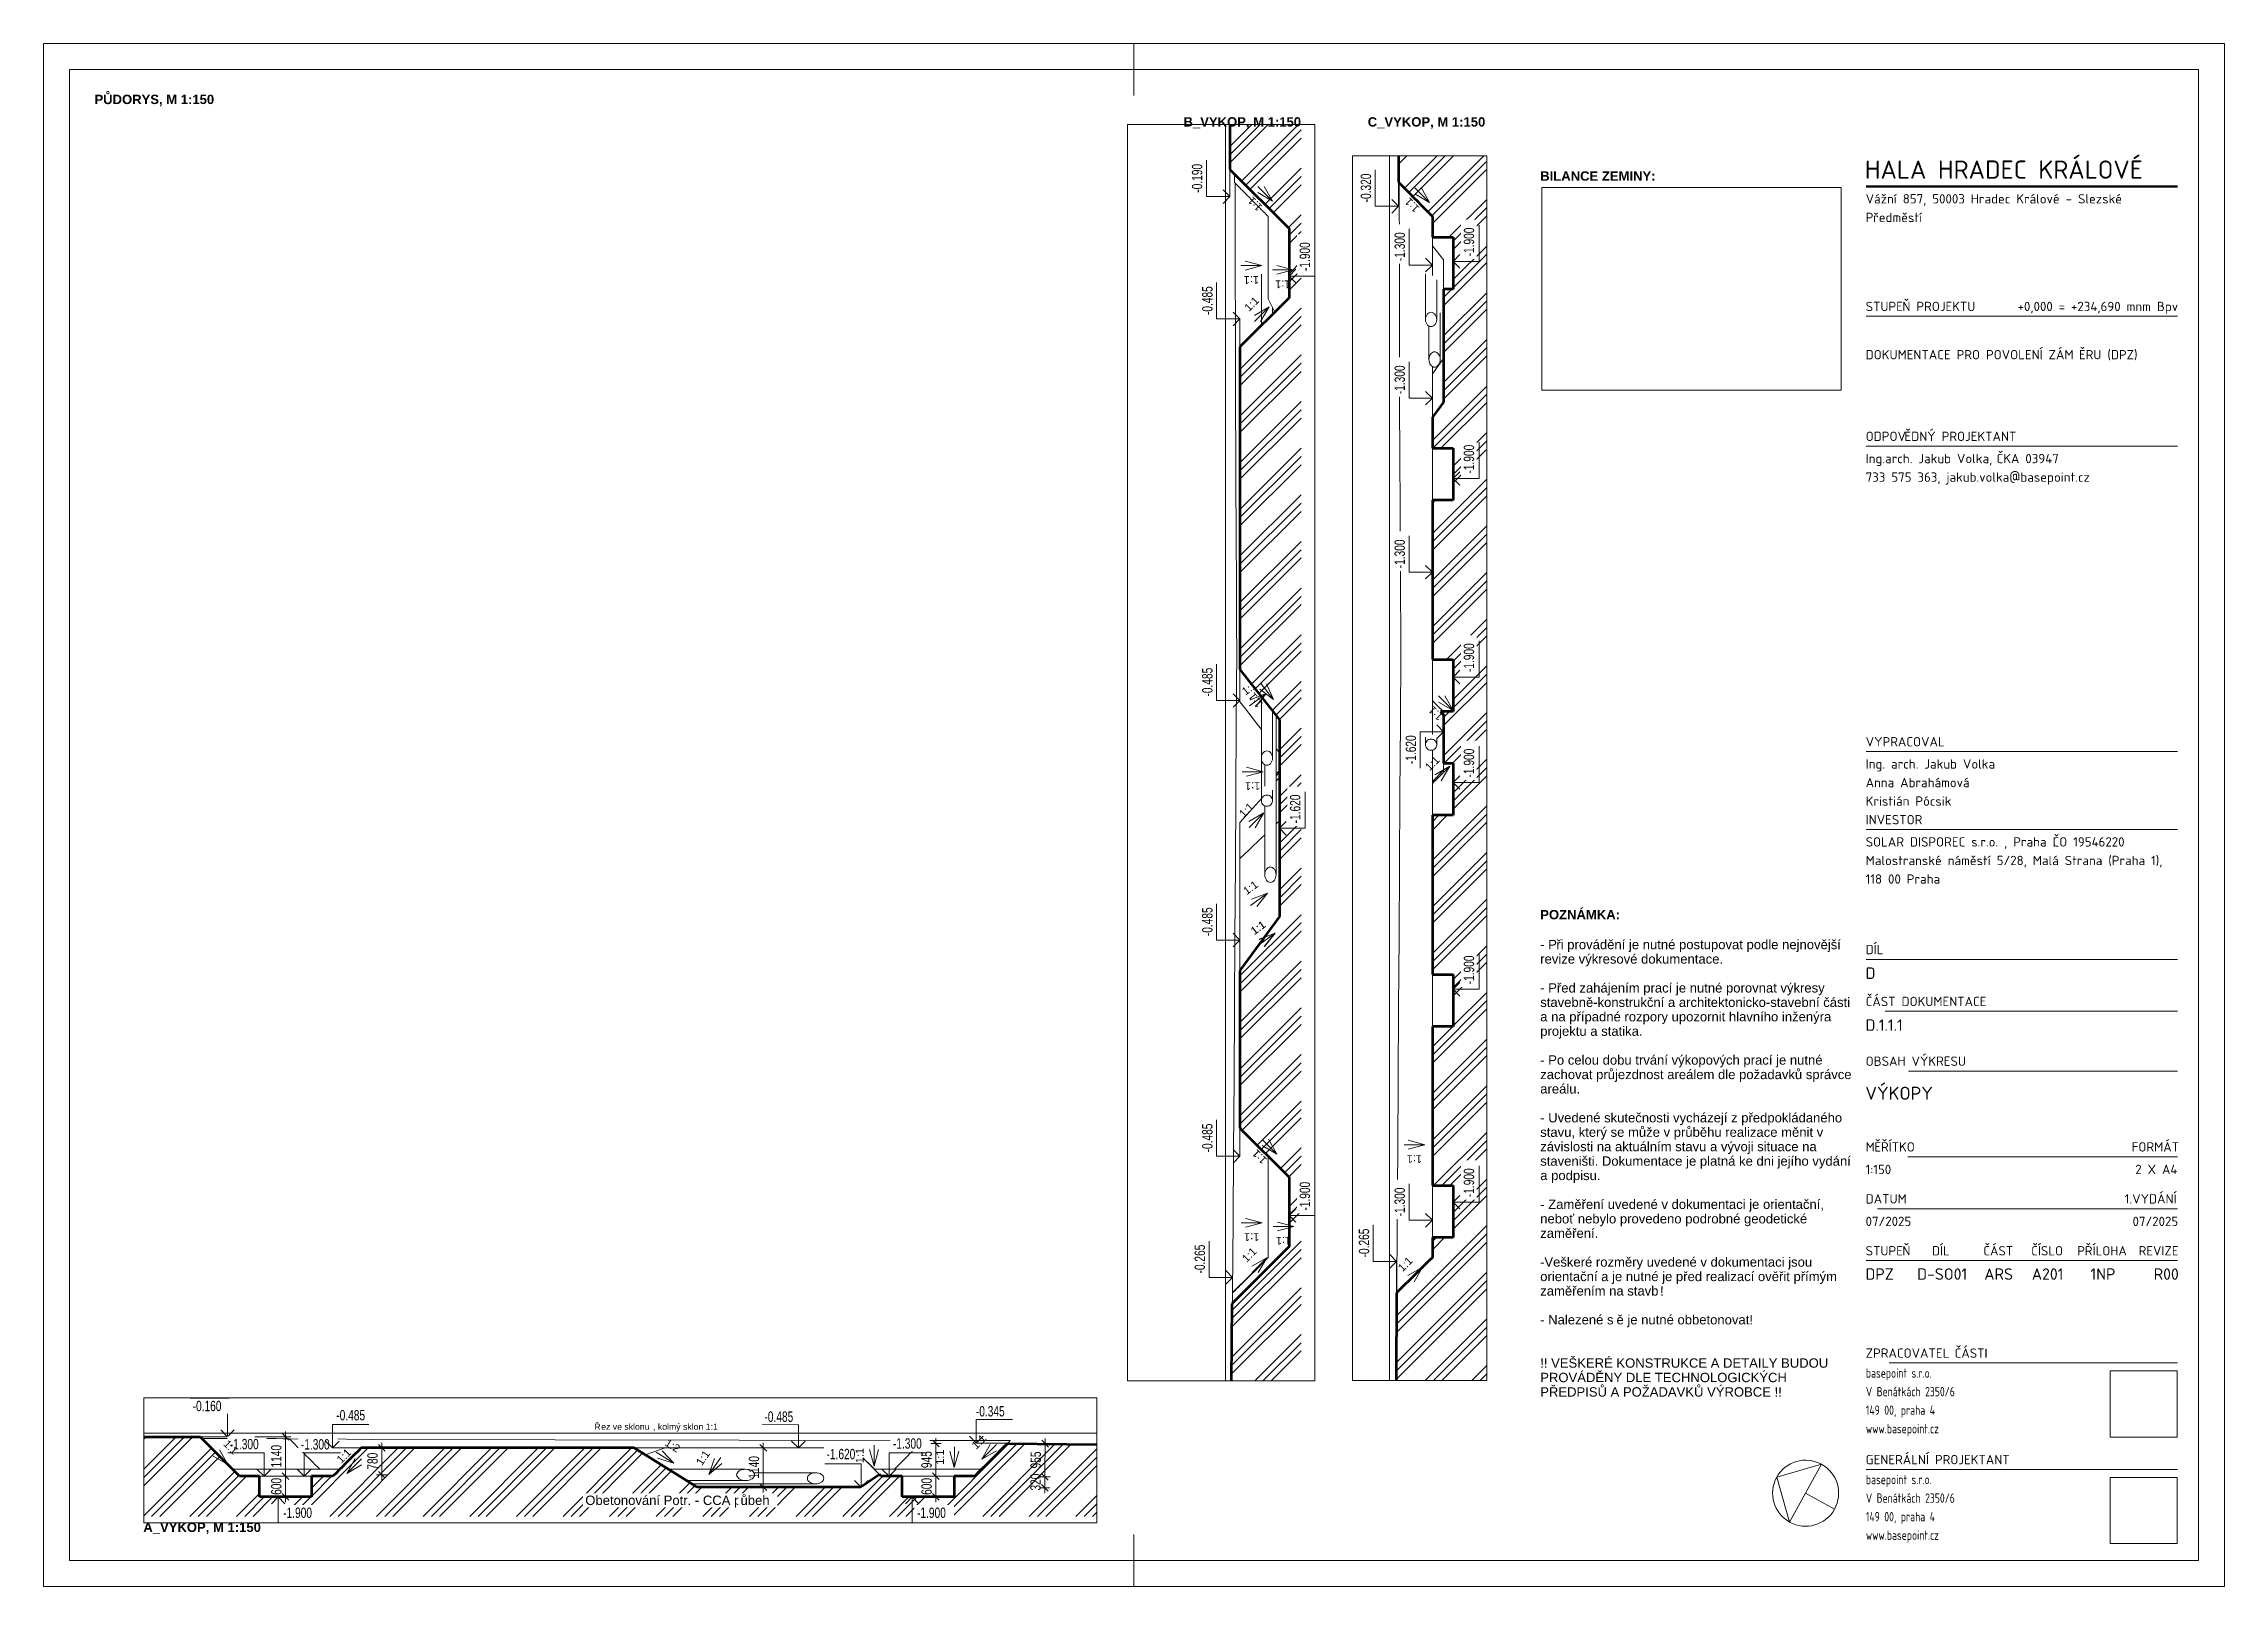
# Paper-space layout 'Layout1' of a CAD drawing. Header units: millimetres. Extents: x 0 to 881, y -344 to 9.
# Drawn here: x 461 to 881, y -344 to -47 of the extents above; entities outside this region: 1.
# The model-space entities are those that its viewports show. They can reach past a viewport. Long polylines and large blocks are cut down to what shows.
import ezdxf

# ---------------------------------------------------------------- set-up
doc = ezdxf.new("R2010")
doc.units = ezdxf.units.MM
doc.linetypes.add('Čára zarovnání', pattern=[3.2004, 1.6002, -1.6002])
for name, color, linetype, lineweight in [('A-ANNO-DIMS', 7, 'Continuous', 9), ('A-ANNO-DIMS-150', 7, 'Continuous', 9), ('A-ANNO-NOTE', 7, 'Continuous', 9), ('G-ANNO-DIMS', 7, 'Continuous', 9), ('G-ANNO-REFR', 7, 'Čára zarovnání', 18), ('G-ANNO-TEXT', 7, 'Continuous', 9), ('G-ANNO-TTLB', 7, 'Continuous', 9), ('G-ANNO-TTLB-WIDE', 7, 'Continuous', 50)]:
    doc.layers.add(name, color=color, linetype=linetype, lineweight=lineweight)
for name, color, linetype, lineweight, true_color in [('C-TOPO-1', 7, 'Continuous', 70, 0xaaaaaa), ('C-TOPO-2', 7, 'Continuous', 9, 0xaaaaaa), ('C-TOPO-PATT-1', 7, 'Continuous', 9, 0xd4d4d4), ('G-ANNO-TEXT-2', 9, 'Continuous', 9, 0x808080), ('Stávající dešťová kan__Trubky-2', 7, 'Continuous', 9, 0xcae0cd), ('Stávající splašková kan__Trubky-2', 7, 'Continuous', 9, 0xd4bfaa)]:
    doc.layers.add(name, color=color, linetype=linetype, lineweight=lineweight, true_color=true_color)
doc.layers.add('G-ANNO-NPLT', color=7, linetype='Continuous', plot=False)
doc.styles.add('Arial', font='arial.ttf', dxfattribs={"width": 0.7, "height": 300})
doc.styles.add('Arial_1', font='arial.ttf', dxfattribs={"height": 270})
doc.styles.add('Arial_5', font='arial.ttf', dxfattribs={"height": 225})
doc.styles.add('Arial_6', font='arial.ttf', dxfattribs={"height": 180})
doc.styles.add('Arial_7', font='arial.ttf', dxfattribs={"height": 1.8})
doc.styles.add('Arial_B_1', font='arialbd.ttf', dxfattribs={"height": 1.8})
doc.styles.add('ISOCPEUR', font='isocpeur.ttf', dxfattribs={"height": 1.8})
doc.styles.add('ISOCPEUR_1', font='isocpeur.ttf', dxfattribs={"height": 3.5})
doc.styles.add('ISOCPEUR_2', font='isocpeur.ttf', dxfattribs={"width": 0.75, "height": 1.8})
doc.styles.add('ISOCPEUR_3', font='isocpeur.ttf', dxfattribs={"height": 2.2})
doc.styles.add('ISOCPEUR_4', font='isocpeur.ttf', dxfattribs={"height": 2.5})
doc.styles.add('ISOCPEUR_B', font='', dxfattribs={"width": 0.75, "height": 1.8})
doc.styles.add('ISOCPEUR_B_1', font='', dxfattribs={"height": 1.8})
doc.styles.get('ISOCPEUR_B').set_extended_font_data('ISOCPEUR', bold=True)
doc.styles.get('ISOCPEUR_B_1').set_extended_font_data('ISOCPEUR', bold=True)
doc.dimstyles.new('Vnitřní_-_průhledné_1', dxfattribs={"dimscale": 304.8, "dimtxt": 306.07782, "dimasz": 0.639764, "dimexe": 0.492126, "dimexo": 0.0625, "dimgap": 0.098425, "dimtad": 1, "dimdec": 0, "dimrnd": 5, "dimzin": 0, "dimdsep": 46, "dimtxsty": 'Arial', "dimblk1": 'OBLIQUE', "dimblk2": 'OBLIQUE', "dimsah": 1, "dimcen": 0.09, "dimdle": 0.492126, "dimazin": 0, "dimtfac": 1, "dimtdec": 4, "dimtix": 1, "dimtmove": 0, "dimatfit": 3, "dimfxl": 0.492126, "dimfxlon": 1, "dimtvp": 1, "dimtolj": 1, "dimtzin": 0, "dimarcsym": 2})
picture_1 = doc.add_image_def('image1.png', size_in_pixel=(977, 661))
picture_2 = doc.add_image_def('image2.jpg', size_in_pixel=(500, 494))

psp = doc.layouts.get("Layout1")

# ---------------------------------------------------------------- texts
at = {"layer": 'G-ANNO-TTLB', "attachment_point": 1}
for s, insert, char_height, width, style in [('+0,000 = +234,690 mnm Bpv', (841.18, -96.74), 1.8, 37.4388, 'ISOCPEUR'), ('\\fISOCPEUR|b0|i0|c238|p34|;D', (811.9, -224.89), 2.2, 2.0844, 'ISOCPEUR_3'), ('D.1.1.1', (811.9, -234.89), 2.2, 8.3375, 'ISOCPEUR_3'), ('VÝKOPY', (811.85, -247.86), 2.5, 15.3924, 'ISOCPEUR_4'), ('1:150', (811.9, -262.88), 1.8, 5.9325, 'ISOCPEUR'), ('07/2025', (811.9, -272.88), 1.8, 10.6624, 'ISOCPEUR'), ('07/2025', (863.31, -272.88), 1.8, 10.6624, 'ISOCPEUR'), ('DPZ', (811.89, -282.82), 2.2, 6.2532, 'ISOCPEUR_3'), ('D-SO01', (821.84, -282.82), 2.2, 11.2236, 'ISOCPEUR_3'), ('ARS', (834.76, -282.82), 2.2, 6.5738, 'ISOCPEUR_3'), ('A201', (843.91, -282.82), 2.2, 7.3755, 'ISOCPEUR_3'), ('1NP', (855.22, -282.82), 2.2, 5.4515, 'ISOCPEUR_3'), ('R00', (867.39, -282.82), 2.2, 5.7721, 'ISOCPEUR_3')]:
    psp.add_mtext(s, dxfattribs=dict(at, insert=insert, char_height=char_height, width=width, style=style))

msp = doc.modelspace()

# ---------------------------------------------------------------- texts
at = {"layer": 'G-ANNO-DIMS', "char_height": 300, "width": 987.978, "attachment_point": 1, "rotation": 90, "line_spacing_factor": 0.941778, "style": 'Arial', "bg_fill": 3, "box_fill_scale": 1.25, "bg_fill_color": 256, "bg_fill_true_color": 13158600, "bg_fill_transparency": 0}
for s, insert in [('-0.190', (359063.2, 15480.14)), ('-0.320', (279301.12, 14658.19)), ('-0.485', (359358.51, 11946.99)), ('-0.485', (359358.51, 930.44)), ('-0.485', (359358.51, -5988.65)), ('-0.485', (359358.51, -12233)), ('-0.265', (359140.89, -15729.34)), ('-0.265', (279246.21, -15808.82))]:
    msp.add_mtext(s, dxfattribs=dict(at, insert=insert))
at = {"layer": 'G-ANNO-DIMS', "char_height": 225, "width": 523.38, "attachment_point": 1, "line_spacing_factor": 0.941778, "style": 'Arial_5'}
for s, insert, rotation in [('1:1', (360962.63, 14920.28), 135), ('1:1', (280858.77, 14341.82), 134.7341), ('1:1', (360999.34, 12845.84), 180), ('1:1', (361907.2, 12723.21), 180), ('1:1', (360554.88, 12192.13), 45), ('1:1', (360477.63, 1135.52), 36.1621), ('1:1', (360950.54, 585.05), 128.1108), ('1:1', (281544.88, -332.22), 134.8679), ('1:1', (234927.07, -1132.36), 45.0028), ('1:2', (226187.31, -956.19), 327.983), ('1:1', (233924.59, -1717.42), 89.7963), ('1:1', (226974.86, -1636.95), 55.6861), ('1:1', (281135.13, -1615.07), 44.8379), ('1:1', (361036.84, -1768.24), 180), ('1:1', (360399.61, -2422.61), 44.838), ('1:1', (360514.74, -4625.05), 36.1621), ('1:1', (360514.74, -4625.05), 36.1621), ('1:1', (360736.27, -5778.79), 36.1621), ('1:1', (360731.85, -5784.84), 36.1621), ('1:1', (361089.87, -12596.96), 135), ('1:1', (281071.44, -13082.19), 180), ('1:1', (361008.76, -14794.03), 180), ('1:1', (361926.22, -14900.66), 180), ('1:1', (360486.47, -15266.28), 45), ('1:1', (280352.28, -16076.03), 44.7317), ('1:1', (280352.28, -16076.03), 44.7317)]:
    msp.add_mtext(s, dxfattribs=dict(at, insert=insert, rotation=rotation))
at = {"layer": 'G-ANNO-DIMS', "char_height": 300, "width": 987.978, "attachment_point": 1, "line_spacing_factor": 0.941778, "style": 'Arial', "bg_fill": 3, "box_fill_scale": 1.25, "bg_fill_color": 256, "bg_fill_true_color": 13158600, "bg_fill_transparency": 0}
for s, insert in [('-0.345', (235074.59, -25.36)), ('-0.485', (216597.81, -139.4))]:
    msp.add_mtext(s, dxfattribs=dict(at, insert=insert))
at = {"layer": 'G-ANNO-TEXT-2', "char_height": 180, "attachment_point": 1, "style": 'Arial_6'}
for s, insert, width in [('\\fArial|b0|i0|c238|p34|;Ř', (224051.41, -530.76), 240.5062), (', kolmý sklon 1:1', (225748.05, -530.76), 2465.1891), ('ez ve sklonu', (224249.85, -530.76), 1815.8222)]:
    msp.add_mtext(s, dxfattribs=dict(at, insert=insert, width=width))

# ---------------------------------------------------------------- blocks, each defined once
blk = doc.blocks.new('00_BP_ROZP_KOD_velka_rvt22 - PL_ROZPISKA_21-298807-VÝKOPY')
at = {"layer": 'A-ANNO-NOTE'}
for p, q in [((-120.5, 295), (-120.5, 285)), ((-120.5, 295), (-120.5, 285)), ((-120.5, 295), (-110.5, 295)), ((-120.5, 295), (-110.5, 295)), ((89.5, 295), (89.5, 285)), ((299.5, 295), (289.5, 295)), ((299.5, 295), (289.5, 295)), ((299.5, 295), (299.5, 285)), ((-120.5, -2), (-120.5, 8)), ((-120.5, -2), (-120.5, 8)), ((89.5, -2), (89.5, 8)), ((299.5, -2), (299.5, 8)), ((-120.5, -2), (-110.5, -2)), ((299.5, -2), (289.5, -2))]:
    blk.add_line(p, q, dxfattribs=at)
at = {"layer": 'G-ANNO-TTLB'}
for p, q in [((299.5, 295), (-120.5, 295)), ((-120.5, 295), (-120.5, -2)), ((299.5, -2), (299.5, 295)), ((-115.5, 290), (-115.5, 3)), ((294.5, 290), (-115.5, 290)), ((294.5, 3), (294.5, 290)), ((290.5, 242.5), (230.5, 242.5)), ((290.5, 217.5), (230.5, 217.5)), ((290.5, 158.7), (230.5, 158.7)), ((290.5, 143.7), (230.5, 143.7)), ((290.5, 118.7), (230.5, 118.7)), ((290.5, 118.7), (230.5, 118.7)), ((290.5, 108.7), (230.5, 108.7)), ((290.5, 97.2), (230.5, 97.2)), ((290.5, 80.7), (230.5, 80.7)), ((290.5, 70.7), (230.5, 70.7)), ((290.5, 60.7), (230.5, 60.7)), ((290.5, 41), (230.5, 41)), ((290.5, 20.5), (230.5, 20.5)), ((-115.5, 3), (294.5, 3)), ((-120.5, -2), (299.5, -2))]:
    blk.add_line(p, q, dxfattribs=at)
at = {"layer": 'G-ANNO-TTLB-WIDE'}
blk.add_line((290.5, 267.5), (230.5, 267.5), dxfattribs=at)
at = {"layer": 'G-ANNO-TTLB', "attachment_point": 1}
for s, insert, char_height, width, style in [('HALA HRADEC KRÁLOVÉ', (230.25, 272.5), 3.5, 63.3333, 'ISOCPEUR_1'), ('Vážní 857, 50003 Hradec Králové - Slezské ', (230.42, 266.02), 1.8, 61.1688, 'ISOCPEUR'), ('\\fISOCPEUR|b0|i0|c238|p34|;P', (230.42, 262.44), 1.8, 1.7637, 'ISOCPEUR'), ('ředměstí', (231.87, 262.44), 1.8, 11.9451, 'ISOCPEUR'), ('STUPE', (230.42, 245.3), 1.8, 8.5781, 'ISOCPEUR'), ('Ň PROJEKTU', (237.49, 245.3), 1.8, 16.5949, 'ISOCPEUR'), ('DOKUMENTACE PRO POVOLENÍ ZÁM', (230.42, 236.02), 1.8, 49.7848, 'ISOCPEUR_B_1'), ('ĚRU (DPZ)', (271.49, 236.02), 1.8, 14.1899, 'ISOCPEUR_B_1'), ('ODPOV', (230.42, 220.3), 1.8, 9.0591, 'ISOCPEUR'), ('ĚDNÝ PROJEKTANT', (237.89, 220.3), 1.8, 25.654, 'ISOCPEUR'), ('Ing.arch. Jakub Volka, ', (230.42, 216.02), 1.8, 30.5443, 'ISOCPEUR'), ('ČKA 03947', (255.62, 216.02), 1.8, 14.5105, 'ISOCPEUR'), ('733 575 363, jakub.volka@basepoint.cz', (230.42, 212.44), 1.8, 51.5485, 'ISOCPEUR'), ('VYPRACOVAL', (230.42, 161.5), 1.8, 18.3586, 'ISOCPEUR'), ('Ing. arch. Jakub Volka', (230.42, 157.22), 1.8, 29.7426, 'ISOCPEUR'), ('Anna Abrahámová', (230.42, 153.64), 1.8, 23.9705, 'ISOCPEUR'), ('Kristián Pócsik', (230.42, 150.07), 1.8, 20.0422, 'ISOCPEUR'), ('INVESTOR', (230.42, 146.5), 1.8, 12.9873, 'ISOCPEUR'), ('ČO 19546220', (266.4, 142.22), 1.8, 16.6751, 'ISOCPEUR'), ('SOLAR DISPOREC s.r.o. , Praha I', (230.42, 142.22), 1.8, 43.6118, 'ISOCPEUR'), ('Malostranské náměstí 5/28, Malá Strana (Praha 1), ', (230.42, 138.64), 1.8, 71.1899, 'ISOCPEUR'), ('118 00 Praha', (230.42, 135.07), 1.8, 17.2363, 'ISOCPEUR'), ('DÍL', (230.42, 121.5), 1.8, 4.4093, 'ISOCPEUR'), ('ČÁST DOKUMENTACE', (230.42, 111.5), 1.8, 27.5781, 'ISOCPEUR'), ('OBSAH VÝKRESU', (230.42, 100), 1.8, 23.0084, 'ISOCPEUR'), ('ĚŘÍTKO', (232.07, 83.5), 1.8, 9.7004, 'ISOCPEUR'), ('FORMÁT', (281.65, 83.5), 1.8, 10.8228, 'ISOCPEUR'), ('\\fISOCPEUR|b0|i0|c238|p34|;M', (230.42, 83.5), 1.8, 2.0042, 'ISOCPEUR'), ('2 X A4', (282.34, 79.17), 1.8, 10.0211, 'ISOCPEUR'), ('DATUM', (230.42, 73.5), 1.8, 9.2996, 'ISOCPEUR'), ('1.VYDÁNÍ', (280.32, 73.5), 1.8, 12.4262, 'ISOCPEUR'), ('STUPE', (230.42, 63.5), 1.8, 8.5781, 'ISOCPEUR'), ('\\fISOCPEUR|b0|i0|c238|p34|;Ň', (237.49, 63.5), 1.8, 1.7637, 'ISOCPEUR'), ('DÍL', (243.18, 63.5), 1.8, 4.4093, 'ISOCPEUR'), ('ČÁST', (253.08, 63.5), 1.8, 7.0549, 'ISOCPEUR'), ('ČÍSLO', (262.29, 63.5), 1.8, 7.6962, 'ISOCPEUR'), ('\\fISOCPEUR|b0|i0|c238|p34|;P', (271.17, 63.5), 1.8, 1.7637, 'ISOCPEUR'), ('ŘÍLOHA', (272.62, 63.5), 1.8, 9.9409, 'ISOCPEUR'), ('REVIZE', (282.98, 63.5), 1.8, 9.2194, 'ISOCPEUR'), ('ZPRACOVATEL ', (230.42, 43.8), 1.8, 20.7637, 'ISOCPEUR'), ('ČÁSTI', (247.55, 43.8), 1.8, 7.6962, 'ISOCPEUR'), ('basepoint s.r.o.', (230.46, 39.96), 1.8, 16.2342, 'ISOCPEUR_B'), ('V Benátkách 2350/6', (230.46, 36.39), 1.8, 20.6234, 'ISOCPEUR_2'), ('149 00, praha 4', (230.46, 32.82), 1.8, 16.174, 'ISOCPEUR_2'), ('www.basepoint.cz', (230.46, 29.25), 1.8, 17.1361, 'ISOCPEUR_2'), ('GENERÁLNÍ PROJEKTANT', (230.42, 23.3), 1.8, 33.3502, 'ISOCPEUR'), ('basepoint s.r.o.', (230.46, 19.46), 1.8, 16.2342, 'ISOCPEUR_B'), ('V Benátkách 2350/6', (230.46, 15.89), 1.8, 20.6234, 'ISOCPEUR_2'), ('149 00, praha 4', (230.46, 12.32), 1.8, 16.174, 'ISOCPEUR_2'), ('www.basepoint.cz', (230.46, 8.75), 1.8, 17.1361, 'ISOCPEUR_2')]:
    blk.add_mtext(s, dxfattribs=dict(at, insert=insert, char_height=char_height, width=width, style=style))
at = {"layer": 'G-ANNO-TTLB'}
image = blk.add_image(picture_2, insert=(277.52, 26.73), size_in_units=(12.89, 12.73), dxfattribs=at)
image.dxf.flags = 7
image = blk.add_image(picture_2, insert=(277.52, 6.23), size_in_units=(12.89, 12.73), dxfattribs=at)
image.dxf.flags = 7
blk = doc.blocks.new('Severka-1 - Severka-1-437760-VÝKOPY')
at = {"layer": 'A-ANNO-NOTE'}
for p, q in [((0, 6.36), (-6.36, 0)), ((6.36, 0), (0, 6.36)), ((-6.36, 0), (6.36, 0)), ((0, 0), (0, -6.36))]:
    blk.add_line(p, q, dxfattribs=at)
for start, end in [(360, 180), (180, 360)]:
    blk.add_arc((0, 0), 6.36, start, end, dxfattribs=at)
blk = doc.blocks.new('Výškové kóty - Horní-314756-A-VYKOP')
at = {"layer": 'G-ANNO-DIMS'}
for p, q in [((179520.85, -235.14), (178470.85, -235.14)), ((179520.85, -910.14), (179520.85, -235.14)), ((179520.85, -910.14), (179325.85, -715.14)), ((179520.85, -910.14), (179715.85, -715.14))]:
    blk.add_line(p, q, dxfattribs=at)
blk = doc.blocks.new('DIMBLOCK113-A-VYKOP')
at = {"layer": 'A-ANNO-DIMS-150'}
for p, q in [((215133.81, -2200), (215133.81, -760.14)), ((215133.81, -910.14), (214246.37, -910.14)), ((215133.81, -910.14), (215283.81, -910.14)), ((215133.81, -2050), (214983.81, -2050)), ((215133.81, -2050), (215283.81, -2050))]:
    blk.add_line(p, q, dxfattribs=at)
at = {"layer": 'A-ANNO-DIMS-150', "lineweight": 18}
for p, q in [((215133.81, -910.14), (215036.31, -812.64)), ((215133.81, -910.14), (215231.31, -1007.64)), ((215133.81, -2050), (215036.31, -1952.5)), ((215133.81, -2050), (215231.31, -2147.5))]:
    blk.add_line(p, q, dxfattribs=at)
at = {"layer": 'A-ANNO-DIMS-150', "color": 0, "insert": (214714.34, -1800.28), "char_height": 300, "width": 768.4908, "attachment_point": 1, "rotation": 90, "line_spacing_factor": 0.941778, "style": 'Arial'}
blk.add_mtext('1140', dxfattribs=at)
blk = doc.blocks.new('_Oblique')
at = {"color": 0, "linetype": 'ByBlock', "lineweight": -2}
blk.add_line((-0.5, -0.5), (0.5, 0.5), dxfattribs=at)
blk = doc.blocks.new('DIMBLOCK114-A-VYKOP')
at = {"layer": 'A-ANNO-DIMS-150'}
for p, q in [((217912.71, -2161.93), (217912.71, -1083)), ((217912.71, -1233), (217762.71, -1233)), ((217912.71, -1233), (218062.71, -1233)), ((217912.71, -2011.93), (217762.71, -2011.93)), ((217912.71, -2011.93), (218062.71, -2011.93))]:
    blk.add_line(p, q, dxfattribs=at)
at = {"layer": 'A-ANNO-DIMS-150', "lineweight": 18}
for p, q in [((217912.71, -1233), (217815.21, -1135.5)), ((217912.71, -1233), (218010.21, -1330.5)), ((217912.71, -2011.93), (217815.21, -1914.43)), ((217912.71, -2011.93), (218010.21, -2109.43))]:
    blk.add_line(p, q, dxfattribs=at)
at = {"layer": 'A-ANNO-DIMS-150', "color": 0, "insert": (217493.24, -1862.62), "char_height": 300, "width": 576.3681, "attachment_point": 1, "rotation": 90, "line_spacing_factor": 0.941778, "style": 'Arial'}
blk.add_mtext('780', dxfattribs=at)
blk = doc.blocks.new('DIMBLOCK115-A-VYKOP')
at = {"layer": 'A-ANNO-DIMS-150'}
for p, q in [((228933.58, -2521), (228933.58, -1083)), ((228933.58, -1233), (228783.58, -1233)), ((228933.58, -1233), (229083.58, -1233)), ((228933.58, -2371), (228783.58, -2371)), ((228933.58, -2371), (229083.58, -2371))]:
    blk.add_line(p, q, dxfattribs=at)
at = {"layer": 'A-ANNO-DIMS-150', "lineweight": 18}
for p, q in [((228933.58, -1233), (228836.08, -1135.5)), ((228933.58, -1233), (229031.08, -1330.5)), ((228933.58, -2371), (228836.08, -2273.5)), ((228933.58, -2371), (229031.08, -2468.5))]:
    blk.add_line(p, q, dxfattribs=at)
at = {"layer": 'A-ANNO-DIMS-150', "color": 0, "insert": (228514.11, -2122.2), "char_height": 300, "width": 768.4908, "attachment_point": 1, "rotation": 90, "line_spacing_factor": 0.941778, "style": 'Arial'}
blk.add_mtext('1140', dxfattribs=at)
blk = doc.blocks.new('DIMBLOCK116-A-VYKOP')
at = {"layer": 'A-ANNO-DIMS-150'}
for p, q in [((237077.89, -960.71), (237068.46, -2067.29)), ((237076.61, -1110.7), (236926.61, -1109.42)), ((237076.61, -1110.7), (237226.6, -1111.98)), ((237068.46, -2067.29), (236918.46, -2066.01)), ((237068.46, -2067.29), (237218.45, -2068.57))]:
    blk.add_line(p, q, dxfattribs=at)
at = {"layer": 'A-ANNO-DIMS-150', "lineweight": 18}
for p, q in [((237076.61, -1110.7), (236979.94, -1012.38)), ((237076.61, -1110.7), (237173.27, -1209.03)), ((237068.46, -2067.29), (236971.79, -1968.96)), ((237068.46, -2067.29), (237165.12, -2165.61))]:
    blk.add_line(p, q, dxfattribs=at)
at = {"layer": 'A-ANNO-DIMS-150', "color": 0, "insert": (236651.03, -1825.57), "char_height": 300, "width": 576.3681, "attachment_point": 1, "rotation": 89.5118, "line_spacing_factor": 0.941778, "style": 'Arial'}
blk.add_mtext('955', dxfattribs=at)
blk = doc.blocks.new('DIMBLOCK117-A-VYKOP')
at = {"layer": 'A-ANNO-DIMS-150', "lineweight": 18}
for p, q in [((237068.46, -2067.29), (236971.79, -1968.96)), ((237068.46, -2067.29), (237165.12, -2165.61)), ((237065.72, -2388.34), (236969.06, -2290.02)), ((237065.72, -2388.34), (237162.39, -2486.67))]:
    blk.add_line(p, q, dxfattribs=at)
at = {"layer": 'A-ANNO-DIMS-150'}
for p, q in [((237068.46, -2067.29), (236918.46, -2066.01)), ((237068.46, -2067.29), (237064.44, -2538.34)), ((237068.46, -2067.29), (237218.45, -2068.57)), ((237065.72, -2388.34), (236915.73, -2387.07)), ((237065.72, -2388.34), (237215.72, -2389.62))]:
    blk.add_line(p, q, dxfattribs=at)
at = {"layer": 'A-ANNO-DIMS-150', "color": 0, "insert": (236645.59, -2464.39), "char_height": 300, "width": 576.3681, "attachment_point": 1, "rotation": 89.5118, "line_spacing_factor": 0.941778, "style": 'Arial'}
blk.add_mtext('320', dxfattribs=at)
blk = doc.blocks.new('Výškové kóty - Dolní-314757-A-VYKOP')
at = {"layer": 'G-ANNO-DIMS'}
for p, q in [((199298.66, -2650), (199103.66, -2845)), ((199298.66, -2650), (199493.66, -2845)), ((199298.66, -2650), (199298.66, -3400)), ((199298.66, -3400), (200348.66, -3400))]:
    blk.add_line(p, q, dxfattribs=at)
blk = doc.blocks.new('DIMBLOCK118-A-VYKOP')
at = {"layer": 'A-ANNO-DIMS-150'}
for p, q in [((215133.81, -2800), (215133.81, -1900)), ((215133.81, -2050), (214983.81, -2050)), ((215133.81, -2050), (215283.81, -2050)), ((215133.81, -2650), (214983.81, -2650)), ((215133.81, -2650), (215283.81, -2650))]:
    blk.add_line(p, q, dxfattribs=at)
at = {"layer": 'A-ANNO-DIMS-150', "lineweight": 18}
for p, q in [((215133.81, -2050), (215036.31, -1952.5)), ((215133.81, -2050), (215231.31, -2147.5)), ((215133.81, -2650), (215036.31, -2552.5)), ((215133.81, -2650), (215231.31, -2747.5))]:
    blk.add_line(p, q, dxfattribs=at)
at = {"layer": 'A-ANNO-DIMS-150', "color": 0, "insert": (214714.34, -2590.15), "char_height": 300, "width": 576.3681, "attachment_point": 1, "rotation": 90, "line_spacing_factor": 0.941778, "style": 'Arial'}
blk.add_mtext('600', dxfattribs=at)
blk = doc.blocks.new('DIMBLOCK119-A-VYKOP')
at = {"layer": 'A-ANNO-DIMS-150'}
for p, q in [((233919.99, -2800), (233919.99, -1900)), ((233919.99, -2050), (233769.99, -2050)), ((233919.99, -2050), (234069.99, -2050)), ((233919.99, -2650), (233769.99, -2650)), ((233919.99, -2650), (234069.99, -2650))]:
    blk.add_line(p, q, dxfattribs=at)
at = {"layer": 'A-ANNO-DIMS-150', "lineweight": 18}
for p, q in [((233919.99, -2050), (233822.49, -1952.5)), ((233919.99, -2050), (234017.49, -2147.5)), ((233919.99, -2650), (233822.49, -2552.5)), ((233919.99, -2650), (234017.49, -2747.5))]:
    blk.add_line(p, q, dxfattribs=at)
at = {"layer": 'A-ANNO-DIMS-150', "color": 0, "insert": (233500.52, -2590.15), "char_height": 300, "width": 576.3681, "attachment_point": 1, "rotation": 90, "line_spacing_factor": 0.941778, "style": 'Arial'}
blk.add_mtext('600', dxfattribs=at)
blk = doc.blocks.new('DIMBLOCK120-A-VYKOP')
at = {"layer": 'A-ANNO-DIMS-150'}
for p, q in [((233919.99, -2200), (233919.99, -954.57)), ((233919.99, -1104.57), (233769.99, -1104.57)), ((233919.99, -1104.57), (234069.99, -1104.57)), ((233919.99, -2050), (233769.99, -2050)), ((233919.99, -2050), (234069.99, -2050))]:
    blk.add_line(p, q, dxfattribs=at)
at = {"layer": 'A-ANNO-DIMS-150', "lineweight": 18}
for p, q in [((233919.99, -1104.57), (233822.49, -1007.07)), ((233919.99, -1104.57), (234017.49, -1202.07)), ((233919.99, -2050), (233822.49, -1952.5)), ((233919.99, -2050), (234017.49, -2147.5))]:
    blk.add_line(p, q, dxfattribs=at)
at = {"layer": 'A-ANNO-DIMS-150', "color": 0, "insert": (233500.52, -1817.44), "char_height": 300, "width": 576.3681, "attachment_point": 1, "rotation": 90, "line_spacing_factor": 0.941778, "style": 'Arial'}
blk.add_mtext('945', dxfattribs=at)
blk = doc.blocks.new('Výškové kóty - Horní-314756-C_VYKOP')
at = {"layer": 'G-ANNO-DIMS'}
for p, q in [((-141620.59, -15922.16), (-141620.59, -14872.16)), ((-140945.59, -15922.16), (-141140.59, -15727.16)), ((-140945.59, -15922.16), (-141620.59, -15922.16)), ((-140945.59, -15922.16), (-141140.59, -16117.16))]:
    blk.add_line(p, q, dxfattribs=at)
blk = doc.blocks.new('Výškové kóty - Dolní-314757-C_VYKOP')
at = {"layer": 'G-ANNO-DIMS'}
for p, q in [((-138562.84, -14211.25), (-138562.84, -13161.25)), ((-139312.84, -14211.25), (-139117.84, -14016.25)), ((-139312.84, -14211.25), (-139117.84, -14406.25)), ((-139312.84, -14211.25), (-138562.84, -14211.25))]:
    blk.add_line(p, q, dxfattribs=at)
blk = doc.blocks.new('Výškové kóty - Dolní-314757-B_VYKOP')
at = {"layer": 'G-ANNO-DIMS'}
for p, q in [((-137121.34, -14057.71), (-137121.34, -13007.71)), ((-137871.34, -14057.71), (-137676.34, -13862.71)), ((-137871.34, -14057.71), (-137676.34, -14252.71)), ((-137871.34, -14057.71), (-137121.34, -14057.71))]:
    blk.add_line(p, q, dxfattribs=at)
blk = doc.blocks.new('Výškové kóty - Horní-314756-B_VYKOP')
at = {"layer": 'G-ANNO-DIMS'}
for p, q in [((-140180.95, -15842.69), (-140180.95, -14792.69)), ((-139505.95, -15842.69), (-139700.95, -15647.69)), ((-139505.95, -15842.69), (-140180.95, -15842.69)), ((-139505.95, -15842.69), (-139700.95, -16037.69))]:
    blk.add_line(p, q, dxfattribs=at)

# ---------------------------------------------------------------- dimensions: what is measured, and where the dimension line sits
at = {"layer": 'A-ANNO-DIMS'}
for base, p1, p2, angle, override, picture, middle in [((237068.46, -2067.29), (236926.61, -1109.42), (236918.46, -2066.01), 89.5118, {"dimpost": '<>', "dimfxl": 956.618948}, 'DIMBLOCK116-A-VYKOP', (236889.37, -1587.43)), ((217912.71, -1233), (217762.71, -2011.93), (217762.71, -1233), 90, {"dimpost": '<>', "dimfxl": 778.925}, 'DIMBLOCK114-A-VYKOP', (217729.54, -1622.46)), ((228933.58, -1233), (228783.58, -2371), (228783.58, -1233), 90, {"dimpost": '<>', "dimfxl": 1138}, 'DIMBLOCK115-A-VYKOP', (228750.41, -1802)), ((237065.72, -2388.34), (236918.46, -2066.01), (236915.73, -2387.07), 89.5118, {"dimpost": '<>', "dimfxl": 321.06813}, 'DIMBLOCK117-A-VYKOP', (236883.82, -2226.25)), ((215133.81, -2050), (214983.81, -2650), (214983.81, -2050), 90, {"dimpost": '<>', "dimfxl": 600}, 'DIMBLOCK118-A-VYKOP', (214950.64, -2350)), ((233919.99, -2050), (233769.99, -2650), (234069.99, -2050), 90, {"dimpost": '<>', "dimfxl": 670.820393}, 'DIMBLOCK119-A-VYKOP', (233736.82, -2350))]:
    dim = msp.add_linear_dim(base=base, p1=p1, p2=p2, angle=angle, dimstyle='Vnitřní_-_průhledné_1', override=override, dxfattribs=at)
    dim.commit()
    dim.dimension.update_dxf_attribs({"geometry": picture, "text_midpoint": middle})

# ---------------------------------------------------------------- hatches: boundary and pattern name
at = {"layer": 'C-TOPO-PATT-1'}
h = msp.add_hatch(dxfattribs=at)
h.set_pattern_fill('FP_3', color=256, style=0, pattern_type=2)
h.set_pattern_definition([(45, (355554.1, 2547.2), (-673.52, 673.52), []), (45, (355792.3, 2547.2), (0, 1347.04), []), (45, (355316, 2547.2), (0, 1347.04), [])])
h.paths.add_polyline_path([(360198.73, -18834.84), (362217.79, -18834.84), (362217.79, 17453.96), (360154.64, 17453.96), (360156.79, 16154.19), (361869.1, 14441.88), (361869.1, 12441.88), (360452.1, 11024.88), (360452.1, 1710.93), (361590.1, 260.15), (361590.1, -5420.47), (360452.1, -6977.5), (360452.1, -11531.12), (361869.1, -12948.12), (361869.1, -14948.12), (360213.12, -16604.1)])
h = msp.add_hatch(dxfattribs=at)
h.set_pattern_fill('FP_2', color=256, style=0, pattern_type=2)
h.set_pattern_definition([(45, (278795.1, -418.3), (-673.52, 673.52), []), (45, (279033.2, -418.3), (0, 1347.04), []), (45, (278557, -418.3), (0, 1347.04), [])])
h.paths.add_polyline_path([(280323.65, -19363.47), (282943.81, -19363.47), (282943.81, 16003.27), (280395.09, 16003.27), (280396.36, 15238.62), (281372.55, 14253.32), (281372.55, 13653.33), (281972.55, 13653.33), (281972.55, 12153.33), (281693.55, 12153.33), (281693.55, 8890.62), (281372.55, 8451.42), (281372.55, 7555.83), (281972.55, 7555.83), (281972.55, 6055.83), (281372.55, 6055.83), (281372.55, 1458.33), (281972.55, 1458.33), (281972.55, -41.67), (281606.67, -41.67), (281693.55, -128.96), (281693.55, -1539.17), (281972.55, -1539.17), (281972.55, -3039.17), (281372.55, -3039.17), (281372.55, -7636.67), (281972.55, -7636.67), (281972.55, -9136.67), (281372.55, -9136.67), (281372.55, -13736.67), (281972.55, -13736.67), (281972.55, -15236.67), (281372.55, -15236.67), (281372.55, -15808.05), (280340, -16831)])
h = msp.add_hatch(dxfattribs=at)
h.set_pattern_fill('FP_1', color=256, style=0, pattern_type=2)
h.set_pattern_definition([(45, (227567, 3665), (-673.52, 673.52), []), (45, (227805.1, 3665), (0, 1347.04), []), (45, (227328.8, 3665), (0, 1347.04), [])])
h.paths.add_polyline_path([(238568.18, -3210.06), (238568.18, -1146.5), (235978.76, -1111.78), (235040.64, -2050), (234444.34, -2050), (234444.34, -2650), (232944.34, -2650), (232944.34, -2050), (232340.64, -2050), (232293.83, -2003.19), (231754.92, -2371), (227023.22, -2371), (225203.25, -1233), (217317.56, -1233), (216500.64, -2050), (215878.34, -2050), (215878.34, -2650), (214378.34, -2650), (214378.34, -2050), (213800.64, -2050), (212673.87, -923.15), (211035.49, -919.57), (211035.49, -3210.06), (238143.14, -3210.06)])

# ---------------------------------------------------------------- linework, layer by layer
at = {"layer": 'C-TOPO-1'}
for p, q in [((360154.64, 17453.96), (360156.79, 16154.19)), ((360156.79, 16154.19), (361869.1, 14441.88)), ((280395.09, 16003.27), (280396.36, 15238.62)), ((361869.1, 14441.88), (361869.1, 12441.88)), ((281372.55, 14253.32), (281372.55, 13653.33)), ((281372.55, 13653.33), (281972.55, 13653.33)), ((281972.55, 13653.33), (281972.55, 12153.33)), ((361869.1, 12441.88), (360452.1, 11024.88)), ((281972.55, 12153.33), (281693.55, 12153.33)), ((281693.55, 12153.33), (281693.55, 8890.62)), ((360452.1, 11024.88), (360452.1, 1710.93)), ((281693.55, 8890.62), (281372.55, 8451.42)), ((281372.55, 8451.42), (281372.55, 7555.83)), ((281372.55, 7555.83), (281972.55, 7555.83)), ((281972.55, 7555.83), (281972.55, 6055.83)), ((281972.55, 6055.83), (281372.55, 6055.83)), ((281372.55, 6055.83), (281372.55, 1458.33)), ((360452.1, 1710.93), (361590.1, 260.15)), ((281372.55, 1458.33), (281972.55, 1458.33)), ((281972.55, 1458.33), (281972.55, -41.67)), ((361590.1, 260.15), (361590.1, -5420.47)), ((281972.55, -41.67), (281606.67, -41.67)), ((281693.55, -128.96), (281693.55, -1539.17)), ((212673.87, -923.15), (211035.49, -919.57)), ((238568.18, -1146.5), (235978.76, -1111.78)), ((225203.25, -1233), (217317.56, -1233)), ((227023.22, -2371), (225203.25, -1233)), ((281693.55, -1539.17), (281972.55, -1539.17)), ((281972.55, -1539.17), (281972.55, -3039.17)), ((232293.83, -2003.19), (231754.92, -2371)), ((214378.34, -2050), (213800.64, -2050)), ((214378.34, -2650), (214378.34, -2050)), ((216500.64, -2050), (215878.34, -2050)), ((215878.34, -2050), (215878.34, -2650)), ((232944.34, -2050), (232340.64, -2050)), ((232944.34, -2650), (232944.34, -2050)), ((235040.64, -2050), (234444.34, -2050)), ((234444.34, -2050), (234444.34, -2650)), ((231754.92, -2371), (227023.22, -2371)), ((215878.34, -2650), (214378.34, -2650)), ((234444.34, -2650), (232944.34, -2650)), ((281972.55, -3039.17), (281372.55, -3039.17)), ((281372.55, -3039.17), (281372.55, -7636.67)), ((361590.1, -5420.47), (360452.1, -6977.5)), ((360452.1, -6977.5), (360452.1, -11531.12)), ((281372.55, -7636.67), (281972.55, -7636.67)), ((281972.55, -7636.67), (281972.55, -9136.67)), ((281972.55, -9136.67), (281372.55, -9136.67)), ((281372.55, -9136.67), (281372.55, -13736.67)), ((360452.1, -11531.12), (361869.1, -12948.12)), ((361869.1, -12948.12), (361869.1, -14948.12)), ((281372.55, -13736.67), (281972.55, -13736.67)), ((281972.55, -13736.67), (281972.55, -15236.67)), ((361869.1, -14948.12), (360213.12, -16604.1)), ((281972.55, -15236.67), (281372.55, -15236.67)), ((281372.55, -15236.67), (281372.55, -15808.05)), ((360213.12, -16604.1), (360198.73, -18834.84)), ((280340, -16831), (280323.65, -19363.47))]:
    msp.add_line(p, q, dxfattribs=at)
at = {"layer": 'C-TOPO-1', "flags": 128}
for points in [[(280396.36, 15238.62), (280504.83, 15129.14), (280613.29, 15019.67), (280721.76, 14910.19), (280830.22, 14800.71), (280938.69, 14691.23), (281047.16, 14581.75), (281155.62, 14472.28), (281264.09, 14362.8), (281372.55, 14253.32)], [(281606.67, -41.67), (281650.11, -85.32), (281693.55, -128.96)], [(213800.64, -2050), (213675.44, -1924.79), (213550.25, -1799.59), (213425.05, -1674.38), (213299.85, -1549.18), (213174.66, -1423.97), (213049.46, -1298.77), (212924.27, -1173.56), (212799.07, -1048.36), (212673.87, -923.15)], [(235978.76, -1111.78), (235874.53, -1216.03), (235770.29, -1320.28), (235666.06, -1424.52), (235561.82, -1528.77), (235457.58, -1633.02), (235353.35, -1737.26), (235249.11, -1841.51), (235144.87, -1945.75), (235040.64, -2050)], [(217317.56, -1233), (217226.79, -1323.78), (217136.02, -1414.56), (217045.25, -1505.33), (216954.48, -1596.11), (216863.71, -1686.89), (216772.95, -1777.67), (216682.18, -1868.44), (216591.41, -1959.22), (216500.64, -2050)], [(232340.64, -2050), (232317.23, -2026.59), (232293.83, -2003.19)], [(281372.55, -15808.05), (281257.83, -15921.72), (281143.1, -16035.38), (281028.37, -16149.04), (280913.64, -16262.7), (280798.91, -16376.36), (280684.18, -16490.02), (280569.45, -16603.68), (280454.73, -16717.34), (280340, -16831)]]:
    msp.add_lwpolyline(points, dxfattribs=at)
at = {"layer": 'C-TOPO-2'}
for p, q in [((360030.1, -18834.84), (360030.1, 17453.96)), ((360290.87, 16020.11), (360291.27, 15778.08)), ((280133.55, -19363.47), (280133.55, 16003.27)), ((361269.1, 14791.87), (361269.1, 12412.83)), ((281372.55, 13404.79), (281372.55, 13653.33)), ((281693.55, 12995.57), (281372.55, 13404.79)), ((281693.55, 12153.33), (281693.55, 12995.57)), ((361269.1, 12412.83), (361454.96, 12027.74)), ((281693.55, 10145.8), (281372.55, 9707.32)), ((281372.55, 8451.42), (281372.55, 9915.81)), ((281372.55, 6055.83), (281372.55, 7555.83)), ((360452.1, 781.42), (360452.1, 1710.93)), ((281372.55, -707.91), (281372.55, 1458.33)), ((361492.95, -565.73), (361590.1, -691.47)), ((211035.49, -811), (238568.18, -811)), ((212714.83, -960.68), (213604.15, -1850)), ((216895.36, -984.32), (215242.1, -970.26)), ((217603.58, -993.77), (216895.36, -984.32)), ((233556.46, -1015.39), (217603.58, -993.77)), ((233554.59, -1017.25), (233556.46, -1015.39)), ((281372.55, -2063.69), (281372.55, -1160.61)), ((361590.1, -1202.66), (361492.95, -1300.26)), ((226098.67, -1233), (231523.96, -1233)), ((281693.55, -1801.47), (281693.55, -1539.17)), ((281693.55, -1741.21), (281372.55, -2063.69)), ((214378.34, -2050), (215878.34, -2050)), ((232944.34, -2050), (234444.34, -2050)), ((281372.55, -3039.17), (281372.55, -2123.95)), ((361590.1, -2653.93), (361492.95, -2747.22)), ((360452.1, -6977.5), (360452.1, -3746.69)), ((281372.55, -9136.67), (281372.55, -7636.67)), ((361269.1, -15269.5), (361269.1, -12348.12)), ((281372.55, -15236.67), (281372.55, -13736.67)), ((361269.1, -15269.5), (360239.84, -16279.59)), ((281372.55, -15808.05), (280343.29, -16818.14)), ((360236.36, -16293.19), (360234.49, -16582.73))]:
    msp.add_line(p, q, dxfattribs=at)
at = {"layer": 'C-TOPO-2', "flags": 128}
for points in [[(360312.57, 15756.51), (360313.79, 15014.49), (360315.03, 14262.72), (360316.26, 13510.96), (360317.5, 12759.2), (360318.73, 12007.44), (360319.97, 11255.68), (360321.2, 10503.92), (360322.44, 9752.16), (360323.67, 9000.4)], [(280416.02, 15218.77), (280417.24, 14475.93), (280418.48, 13724.17), (280419.71, 12972.41), (280420.95, 12220.65), (280422.18, 11468.89), (280423.42, 10717.13), (280424.65, 9965.37), (280425.89, 9213.61), (280427.12, 8461.85)], [(281372.55, 12545.25), (281372.55, 12948.84), (281372.55, 13404.79)], [(360323.67, 9000.4), (360327.61, 8247.6), (360331.54, 7494.79), (360335.48, 6741.98), (360339.42, 5989.18), (360343.35, 5236.37), (360347.29, 4483.56), (360351.22, 3730.76), (360355.16, 2977.95), (360359.1, 2225.14)], [(280427.12, 8461.85), (280431.06, 7709.04), (280435, 6956.23), (280438.93, 6203.43), (280442.87, 5450.62), (280446.8, 4697.81), (280450.74, 3945.01), (280454.68, 3192.2), (280458.61, 2439.4), (280462.55, 1686.59)], [(360359.1, 2225.14), (360345.85, 169.06), (360332.59, -1887.02), (360319.34, -3943.1), (360306.09, -5999.18), (360292.84, -8055.26), (360279.59, -10111.35), (360266.34, -12167.43), (360253.09, -14223.51), (360239.84, -16279.59)], [(280462.55, 1686.59), (280449.3, -369.49), (280436.05, -2425.57), (280422.79, -4481.66), (280409.54, -6537.74), (280396.29, -8593.82), (280383.04, -10649.9), (280369.79, -12705.98), (280356.54, -14762.06), (280343.29, -16818.14)], [(360452.1, 781.42), (360578.55, 617.77), (360704.99, 454.11), (360831.44, 290.46), (360957.88, 126.8), (361069.1, -17.15)], [(281372.55, 269.97), (281424.26, 218.03), (281475.96, 166.09), (281527.66, 114.15), (281579.36, 62.21), (281631.06, 10.27), (281682.76, -41.67)], [(212714.83, -960.68), (212708.98, -955.32), (212703.13, -949.95), (212697.27, -944.59), (212691.42, -939.23), (212685.57, -933.87), (212679.72, -928.51), (212673.87, -923.15)], [(214670.95, -964.93), (214453.6, -964.46), (214236.26, -963.98), (214018.91, -963.51), (213801.56, -963.04), (213584.22, -962.57), (213366.87, -962.09), (213149.52, -961.62), (212932.18, -961.15), (212714.83, -960.68)], [(215241.62, -969.78), (215051.4, -968.16), (214861.18, -966.54), (214670.95, -964.93)], [(236073.24, -1020.73), (235569.51, -1020.04), (235065.78, -1019.34), (234562.05, -1018.64), (234058.32, -1017.95), (233554.59, -1017.25)], [(235980.16, -1111.8), (235991.98, -1100.24), (236005.52, -1086.99), (236019.07, -1073.74), (236032.61, -1060.49), (236046.16, -1047.23), (236059.7, -1033.98), (236073.24, -1020.73)], [(225203.25, -1233), (225816.58, -1233), (226098.67, -1233)], [(226098.67, -1233), (225738.15, -1359.44), (225525.02, -1434.2)], [(231523.96, -1233), (231609.5, -1318.58), (231695.05, -1404.16), (231780.59, -1489.73), (231866.13, -1575.3), (231951.67, -1660.88), (232037.21, -1746.46), (232122.75, -1832.04), (232208.29, -1917.61), (232293.83, -2003.19)], [(231524.62, -1233), (231524.4, -1233), (231524.18, -1233), (231523.96, -1233)], [(232341.72, -2050), (232250.93, -1959.22), (232160.14, -1868.44), (232069.35, -1777.67), (231978.56, -1686.89), (231887.77, -1596.11), (231796.98, -1505.33), (231706.19, -1414.56), (231615.4, -1323.78), (231524.62, -1233)], [(231526.49, -1233), (231526.17, -1233), (231525.85, -1233), (231525.53, -1233), (231525.2, -1233)], [(231525.2, -1233), (231615.97, -1323.78), (231706.74, -1414.56), (231797.5, -1505.34), (231888.27, -1596.11), (231979.03, -1686.89), (232069.79, -1777.67), (232142.11, -1850)], [(231526.49, -1233), (231628.64, -1335.13), (231730.79, -1437.25), (231832.95, -1539.38), (231935.1, -1641.5), (232037.25, -1743.63), (232139.4, -1845.75), (232143.65, -1850)], [(361590.1, -1262.91), (361536.6, -1316.66), (361492.95, -1360.51)], [(361492.95, -1512.9), (361536.6, -1469.05), (361590.1, -1415.3)], [(281693.55, -1801.47), (281640.05, -1855.21), (281586.55, -1908.96), (281533.05, -1962.71), (281479.55, -2016.46), (281426.05, -2070.2), (281372.55, -2123.95)], [(360452.1, -2702.74), (360542.88, -2602.32), (360633.66, -2501.9), (360724.44, -2401.48), (360815.22, -2301.06), (360906, -2200.65), (360996.77, -2100.23), (361069.1, -2020.22)], [(281372.55, -2123.95), (281372.55, -2116.42), (281372.55, -2108.89), (281372.55, -2101.35), (281372.55, -2093.82), (281372.55, -2086.29), (281372.55, -2078.76), (281372.55, -2071.22), (281372.55, -2063.69)], [(360452.1, -3746.69), (360452.1, -3630.69), (360452.1, -3514.7), (360452.1, -3398.7), (360452.1, -3282.71), (360452.1, -3166.72), (360452.1, -3050.72), (360452.1, -2934.73), (360452.1, -2818.74), (360452.1, -2702.74)], [(361169.1, -3058.19), (361084.33, -3139.6), (360957.88, -3261.02), (360831.44, -3382.44), (360704.99, -3503.85), (360578.55, -3625.27), (360452.1, -3746.69)], [(360239.84, -16279.59), (360239.14, -16282.31), (360238.44, -16285.02), (360237.75, -16287.74), (360237.05, -16290.47), (360236.36, -16293.19)], [(280343.29, -16818.14), (280342.63, -16820.71), (280341.97, -16823.28), (280341.31, -16825.85), (280340.66, -16828.43), (280340, -16831)]]:
    msp.add_lwpolyline(points, dxfattribs=at)
at = {"layer": 'C-TOPO-2'}
for points, knots in [([(360291.27, 15778.08), (360327.46, 15741.42), (360399.84, 15668.14), (360508.26, 15558.42), (360616.94, 15448.53), (360711.84, 15352.65), (360793.38, 15270.35), (360861.29, 15201.83), (360929.14, 15133.44), (360997.13, 15064.97), (361065.14, 14996.55), (361155.7, 14905.53), (361223.73, 14837.31), (361269.1, 14791.87)], [0, 0, 0, 0, 0.111111, 0.222222, 0.333333, 0.444444, 0.513889, 0.583333, 0.652778, 0.722222, 0.791667, 0.861111, 1, 1, 1, 1]), ([(216121.84, -1850), (216068.31, -1796.47), (215934.66, -1662.81), (215721.32, -1449.48), (215521.32, -1249.47), (215361.54, -1089.69), (215281.6, -1009.75), (215241.62, -969.78)], [-0.8151061, -0.8151061, -0.8151061, -0.8151061, -0.6666667, -0.4444444, -0.2222222, -0.1111111, 0, 0, 0, 0]), ([(233554.59, -1017.25), (233525.85, -1046), (233468.37, -1103.47), (233382.22, -1189.62), (233296.09, -1275.76), (233200.31, -1371.53), (233095.15, -1476.7), (232980.29, -1591.55), (232865.56, -1706.28), (232779.46, -1792.39), (232731.53, -1840.31), (232721.84, -1850.01)], [-1, -1, -1, -1, -0.9166667, -0.8333333, -0.75, -0.6666667, -0.5555556, -0.4444444, -0.3333333, -0.2222222, -0.1940466, -0.1940466, -0.1940466, -0.1940466]), ([(360236.36, -16293.19), (360265.1, -16264.82), (360322.58, -16208.08), (360408.73, -16123), (360494.86, -16037.89), (360590.64, -15943.2), (360695.8, -15839.15), (360810.66, -15725.38), (360925.39, -15611.61), (361040.01, -15497.77), (361154.74, -15383.62), (361231, -15307.55), (361269.1, -15269.5)], [-1, -1, -1, -1, -0.916667, -0.833333, -0.75, -0.666667, -0.555556, -0.444444, -0.333333, -0.222222, -0.111111, 0, 0, 0, 0])]:
    msp.add_open_spline(points, degree=3, knots=knots, dxfattribs=at)
at = {"layer": 'G-ANNO-DIMS'}
for p, q in [((360156.79, 16154.19), (360156.79, 15366.8)), ((360969.43, 15659.75), (361393.7, 15235.48)), ((361393.7, 15235.48), (361147.17, 15662.48)), ((361393.7, 15235.48), (360966.7, 15482.01)), ((280394.72, 15239.52), (280394.72, 14544.85)), ((280869, 15081.26), (281291.29, 14655.03)), ((281291.29, 14655.03), (281046.75, 15083.16)), ((281291.29, 14655.03), (280865.45, 14903.53)), ((281372.55, 13653.33), (281372.55, 12847.28)), ((361081.3, 13373.5), (360605.07, 13501.18)), ((361989.12, 13250.91), (361512.87, 13378.52)), ((360481.3, 13373.59), (361081.3, 13373.5)), ((361081.3, 13373.5), (360605.03, 13245.96)), ((361389.12, 13250.91), (361989.12, 13250.91)), ((361989.12, 13250.91), (361512.87, 13123.3)), ((281972.55, 12554), (281972.55, 12954.51)), ((361294.35, 12185.32), (360867.35, 11938.8)), ((360870.08, 11761.06), (361294.35, 12185.32)), ((361294.35, 12185.32), (361047.82, 11758.33)), ((360452.1, 11024.88), (360452.1, 11833.65)), ((281372.55, 7189.61), (281372.55, 9004.71)), ((281972.55, 6283.22), (281972.55, 6683.73)), ((360452.1, 1724.92), (360452.1, 817.1)), ((361045.99, 1318.37), (361416.3, 846.28)), ((361416.3, 846.28), (361222.78, 1299.76)), ((361416.3, 846.28), (361021.96, 1142.24)), ((360722.87, 661.14), (361207.28, 1015.18)), ((361207.28, 1015.18), (360747.48, 837.19)), ((361207.28, 1015.18), (360898.08, 631.13)), ((281972.55, 561.71), (281972.55, 950.77)), ((281976.68, -18.01), (281731.14, 409.55)), ((281553.39, 407.23), (281976.68, -18.01)), ((281976.68, -18.01), (281550.25, 229.5)), ((281693.55, -919.21), (281693.55, -626.86)), ((212659.68, -910.14), (213454.51, -910.14)), ((235995.92, -1093.45), (235085.71, -1093.45)), ((361118.79, -1240.59), (360642.56, -1112.91)), ((235242.3, -1563.42), (235488.8, -1136.41)), ((235666.54, -1139.13), (235242.3, -1563.42)), ((232133.89, -1157.61), (232133.89, -1757.61)), ((234454.13, -1201.22), (234451.99, -1801.22)), ((217317.06, -1233), (217241.53, -1233)), ((229311.73, -1233), (229513.6, -1233)), ((229513.6, -1233), (229947.49, -1233)), ((360518.79, -1240.5), (361118.79, -1240.59)), ((361118.79, -1240.59), (360642.52, -1368.13)), ((232133.89, -1757.61), (232006.28, -1281.36)), ((232133.89, -1757.61), (232261.5, -1281.36)), ((226346.81, -1678.29), (226010.65, -1317.6)), ((235242.3, -1563.42), (235669.28, -1316.87)), ((234451.99, -1801.22), (234326.08, -1324.52)), ((234451.99, -1801.22), (234581.3, -1325.43)), ((225838.07, -1360.19), (226346.81, -1678.29)), ((213467.73, -1717.56), (213040.75, -1471.02)), ((227702.77, -1506.52), (227364.53, -2002.09)), ((226346.81, -1678.29), (225875.34, -1534)), ((227364.53, -2002.09), (227527.61, -1536.79)), ((216898.16, -1970.65), (217144.66, -1543.65)), ((217322.4, -1546.37), (216898.16, -1970.65)), ((281874.58, -1623.97), (281446.89, -1869.29)), ((281449.12, -2047.03), (281874.58, -1623.97)), ((281874.58, -1623.97), (281626.85, -2050.26)), ((227364.53, -2002.09), (227738.41, -1680.67)), ((216898.16, -1970.65), (217325.14, -1724.11)), ((213799.54, -2050), (214510.71, -2050)), ((216448.91, -2050), (215668.91, -2050)), ((216499.99, -2050), (216448.91, -2050)), ((232567.7, -2050), (232566.21, -2050)), ((281972.55, -2493.58), (281972.55, -2093.08)), ((231171.88, -2371), (231264.98, -2371)), ((231264.98, -2371), (231765.59, -2371)), ((361139.06, -2431.51), (360711.37, -2676.83)), ((360713.59, -2854.57), (361139.06, -2431.51)), ((361139.06, -2431.51), (360891.33, -2857.8)), ((214965.4, -2650), (214920.86, -2650)), ((360759.98, -5099.43), (361244.39, -4745.39)), ((360759.98, -5099.43), (361244.39, -4745.39)), ((361244.39, -4745.39), (360784.59, -4923.38)), ((361244.39, -4745.39), (360784.59, -4923.38)), ((361244.39, -4745.39), (360935.19, -5129.44)), ((361244.39, -4745.39), (360935.19, -5129.44)), ((360981.5, -6253.17), (361465.91, -5899.12)), ((361465.91, -5899.12), (361006.11, -6077.12)), ((361465.91, -5899.12), (361156.71, -6283.17)), ((360977.08, -6259.21), (361461.49, -5905.17)), ((361461.49, -5905.17), (361001.69, -6083.16)), ((361461.49, -5905.17), (361152.29, -6289.22)), ((360452.1, -7416.56), (360452.1, -6101.99)), ((281972.55, -8466.84), (281972.55, -8066.34)), ((360452.1, -11531.12), (360452.1, -12346.34)), ((361520.94, -12281.76), (361274.41, -11854.76)), ((361096.67, -11857.49), (361520.94, -12281.76)), ((361520.94, -12281.76), (361093.94, -12035.23)), ((281153.4, -12554.53), (280677.17, -12426.85)), ((280553.4, -12554.45), (281153.4, -12554.53)), ((281153.4, -12554.53), (280677.13, -12682.08)), ((361090.72, -14266.38), (360614.49, -14138.7)), ((281972.55, -14657.52), (281972.55, -14211.25)), ((362008.14, -14372.97), (361531.89, -14245.35)), ((360490.72, -14266.29), (361090.72, -14266.38)), ((361090.72, -14266.38), (360614.45, -14393.92)), ((361408.14, -14372.97), (362008.14, -14372.97)), ((362008.14, -14372.97), (361531.89, -14500.58)), ((281372.55, -15236.67), (281372.55, -14736.76)), ((361225.94, -15273.09), (360798.94, -15519.61)), ((360801.67, -15697.35), (361225.94, -15273.09)), ((361225.94, -15273.09), (360979.41, -15700.08)), ((360234.49, -16582.73), (360234.49, -15842.69)), ((280339.81, -16831.74), (280339.81, -15922.16)), ((281091.71, -16086.29), (280663.56, -16330.82)), ((281091.71, -16086.29), (280663.56, -16330.82)), ((280665.46, -16508.57), (281091.71, -16086.29)), ((280665.46, -16508.57), (281091.71, -16086.29)), ((281091.71, -16086.29), (280843.19, -16512.13)), ((281091.71, -16086.29), (280843.19, -16512.13))]:
    msp.add_line(p, q, dxfattribs=at)
at = {"layer": 'Stávající dešťová kan__Trubky-2'}
for p, q in [((361069.1, 13128.83), (361069.1, 11641.88)), ((281172.55, 12590.28), (281172.55, 11275.87)), ((281496.4, 11275.87), (281496.4, 12425.69)), ((361392.95, 11965.73), (361392.95, 12156.22)), ((361069.1, 924.35), (361069.1, -2076.63)), ((361392.95, -846.33), (361392.95, 511.49)), ((281172.55, -781.02), (281172.55, -1002.65)), ((281496.4, -1002.65), (281496.4, -801.77)), ((361392.95, -2076.63), (361392.95, -1769.23)), ((216700.62, -1850), (213602.11, -1850)), ((228424.17, -1850), (226190, -1850)), ((235240.62, -1850), (232141.55, -1850)), ((226707.92, -2173.85), (228424.17, -2173.85))]:
    msp.add_line(p, q, dxfattribs=at)
at = {"layer": 'Stávající dešťová kan__Trubky-2', "flags": 128}
for points in [[(281334.48, 11482.85), (281298.45, 11477.66), (281264.22, 11462.35), (281233.52, 11437.69), (281207.88, 11404.92), (281188.59, 11365.68), (281176.61, 11321.93), (281172.55, 11275.87)], [(281496.4, 11275.87), (281492.35, 11321.93), (281480.37, 11365.68), (281461.08, 11404.92), (281435.44, 11437.69), (281404.74, 11462.35), (281370.51, 11477.66), (281334.48, 11482.85)], [(281172.55, 11275.87), (281176.61, 11229.81), (281188.59, 11186.07), (281207.88, 11146.82), (281233.52, 11114.05), (281264.22, 11089.39), (281298.45, 11074.08), (281334.48, 11068.89)], [(281334.48, 11068.89), (281370.51, 11074.08), (281404.74, 11089.39), (281435.44, 11114.05), (281461.08, 11146.82), (281480.37, 11186.07), (281492.35, 11229.81), (281496.4, 11275.87)], [(361231.03, -639.36), (361195, -644.55), (361160.77, -659.85), (361130.07, -684.51), (361104.43, -717.29), (361085.14, -756.53), (361073.16, -800.28), (361069.1, -846.33)], [(361392.95, -846.33), (361388.89, -800.28), (361376.92, -756.53), (361357.63, -717.29), (361331.99, -684.51), (361301.28, -659.85), (361267.06, -644.55), (361231.03, -639.36)], [(281334.48, -839.9), (281298.45, -843.98), (281264.22, -856.02), (281233.52, -875.41), (281207.88, -901.18), (281188.59, -932.04), (281176.61, -966.44), (281172.55, -1002.65)], [(281496.4, -1002.65), (281492.35, -966.44), (281480.37, -932.04), (281461.08, -901.18), (281435.44, -875.41), (281404.74, -856.02), (281370.51, -843.98), (281334.48, -839.9)], [(361069.1, -846.33), (361073.16, -892.39), (361085.14, -936.14), (361104.43, -975.38), (361130.07, -1008.16), (361160.77, -1032.82), (361195, -1048.12), (361231.03, -1053.31)], [(361231.03, -1053.31), (361267.06, -1048.12), (361301.28, -1032.82), (361331.99, -1008.16), (361357.63, -975.38), (361376.92, -936.14), (361388.89, -892.39), (361392.95, -846.33)], [(281172.55, -1002.65), (281176.61, -1038.87), (281188.59, -1073.27), (281207.88, -1104.13), (281233.52, -1129.9), (281264.22, -1149.29), (281298.45, -1161.33), (281334.48, -1165.41)], [(281334.48, -1165.41), (281370.51, -1161.33), (281404.74, -1149.29), (281435.44, -1129.9), (281461.08, -1104.13), (281480.37, -1073.27), (281492.35, -1038.87), (281496.4, -1002.65)], [(228424.17, -1850), (228373.45, -1853.11), (228324.68, -1862.33), (228279.74, -1877.29), (228240.34, -1897.43), (228208.01, -1921.96), (228183.99, -1949.96), (228169.2, -1980.33), (228164.2, -2011.93)], [(228684.13, -2011.93), (228679.14, -1980.33), (228664.34, -1949.96), (228640.32, -1921.96), (228607.99, -1897.43), (228568.6, -1877.29), (228523.65, -1862.33), (228474.88, -1853.11), (228424.17, -1850)], [(361231.03, -1913.88), (361195, -1917.96), (361160.77, -1930), (361130.07, -1949.39), (361104.43, -1975.16), (361085.14, -2006.02), (361073.16, -2040.42), (361069.1, -2076.63)], [(361392.95, -2076.63), (361388.89, -2040.42), (361376.92, -2006.02), (361357.63, -1975.16), (361331.99, -1949.39), (361301.28, -1930), (361267.06, -1917.96), (361231.03, -1913.88)], [(228164.2, -2011.93), (228169.2, -2043.52), (228183.99, -2073.89), (228208.01, -2101.89), (228240.34, -2126.42), (228279.74, -2146.56), (228324.68, -2161.52), (228373.45, -2170.74), (228424.17, -2173.85)], [(228424.17, -2173.85), (228474.88, -2170.74), (228523.65, -2161.52), (228568.6, -2146.56), (228607.99, -2126.42), (228640.32, -2101.89), (228664.34, -2073.89), (228679.14, -2043.52), (228684.13, -2011.93)], [(361069.1, -2076.63), (361073.16, -2112.85), (361085.14, -2147.25), (361104.43, -2178.11), (361130.07, -2203.88), (361160.77, -2223.27), (361195, -2235.31), (361231.03, -2239.39)], [(361231.03, -2239.39), (361267.06, -2235.31), (361301.28, -2223.27), (361331.99, -2203.88), (361357.63, -2178.11), (361376.92, -2147.25), (361388.89, -2112.85), (361392.95, -2076.63)]]:
    msp.add_lwpolyline(points, dxfattribs=at)
at = {"layer": 'Stávající splašková kan__Trubky-2'}
for p, q in [((281596.4, 10120.65), (281596.4, 11463.7)), ((281272.55, 11085.66), (281272.55, 10120.65)), ((361492.95, -4214.85), (361492.95, 384)), ((361169.1, -1036.54), (361169.1, -1659.09)), ((230443.06, -1950), (228664.34, -1950)), ((361169.1, -2226.2), (361169.1, -4214.85)), ((226867.85, -2273.85), (230443.06, -2273.85))]:
    msp.add_line(p, q, dxfattribs=at)
at = {"layer": 'Stávající splašková kan__Trubky-2', "flags": 128}
for points in [[(281434.48, 10342.37), (281402.89, 10338.11), (281372.51, 10325.49), (281344.52, 10305), (281319.98, 10277.43), (281299.84, 10243.83), (281284.88, 10205.5), (281275.67, 10163.9), (281272.55, 10120.65)], [(281596.4, 10120.65), (281593.29, 10163.9), (281584.08, 10205.5), (281569.12, 10243.83), (281548.98, 10277.43), (281524.44, 10305), (281496.45, 10325.49), (281466.07, 10338.11), (281434.48, 10342.37)], [(281272.55, 10120.65), (281275.67, 10077.39), (281284.88, 10035.8), (281299.84, 9997.47), (281319.98, 9963.87), (281344.52, 9936.3), (281372.51, 9915.81), (281402.89, 9903.19), (281434.48, 9898.93)], [(281434.48, 9898.93), (281466.07, 9903.19), (281496.45, 9915.81), (281524.44, 9936.3), (281548.98, 9963.87), (281569.12, 9997.47), (281584.08, 10035.8), (281593.29, 10077.39), (281596.4, 10120.65)], [(230443.06, -1950), (230396.82, -1953.11), (230352.35, -1962.33), (230311.37, -1977.29), (230275.45, -1997.43), (230245.97, -2021.96), (230224.06, -2049.96), (230210.57, -2080.33), (230206.02, -2111.93)], [(230680.1, -2111.93), (230675.55, -2080.33), (230662.06, -2049.96), (230640.15, -2021.96), (230610.67, -1997.43), (230574.75, -1977.29), (230533.77, -1962.33), (230489.31, -1953.11), (230443.06, -1950)], [(230206.02, -2111.93), (230210.57, -2143.52), (230224.06, -2173.89), (230245.97, -2201.89), (230275.45, -2226.42), (230311.37, -2246.56), (230352.35, -2261.52), (230396.82, -2270.74), (230443.06, -2273.85)], [(230443.06, -2273.85), (230489.31, -2270.74), (230533.77, -2261.52), (230574.75, -2246.56), (230610.67, -2226.42), (230640.15, -2201.89), (230662.06, -2173.89), (230675.55, -2143.52), (230680.1, -2111.93)], [(361331.03, -3993.13), (361299.44, -3997.39), (361269.06, -4010), (361241.07, -4030.49), (361216.53, -4058.07), (361196.39, -4091.66), (361181.43, -4130), (361172.21, -4171.59), (361169.1, -4214.85)], [(361492.95, -4214.85), (361489.84, -4171.59), (361480.63, -4130), (361465.66, -4091.66), (361445.53, -4058.07), (361420.99, -4030.49), (361392.99, -4010), (361362.62, -3997.39), (361331.03, -3993.13)], [(361169.1, -4214.85), (361172.21, -4258.1), (361181.43, -4299.69), (361196.39, -4338.03), (361216.53, -4371.62), (361241.07, -4399.2), (361269.06, -4419.69), (361299.44, -4432.3), (361331.03, -4436.56)], [(361331.03, -4436.56), (361362.62, -4432.3), (361392.99, -4419.69), (361420.99, -4399.2), (361445.53, -4371.62), (361465.66, -4338.03), (361480.63, -4299.69), (361489.84, -4258.1), (361492.95, -4214.85)]]:
    msp.add_lwpolyline(points, dxfattribs=at)

# ---------------------------------------------------------------- block references
at = {"layer": 'G-ANNO-DIMS'}
for name, p in [('Výškové kóty - Horní-314756-B_VYKOP', (499662.74, 31209.49)), ('Výškové kóty - Horní-314756-C_VYKOP', (421340.31, 30467.01)), ('Výškové kóty - Dolní-314757-B_VYKOP', (499740.44, 27131.8)), ('Výškové kóty - Dolní-314757-C_VYKOP', (421285.4, 27165.75)), ('Výškové kóty - Horní-314756-C_VYKOP', (422318.15, 28769.44)), ('Výškové kóty - Horní-314756-B_VYKOP', (499958.05, 27676.34)), ('Výškové kóty - Horní-314756-C_VYKOP', (422318.15, 24926.87)), ('Výškové kóty - Dolní-314757-C_VYKOP', (421285.4, 20894.97)), ('Výškové kóty - Horní-314756-C_VYKOP', (422318.15, 19899.95)), ('Výškové kóty - Dolní-314757-C_VYKOP', (421285.4, 15162.02)), ('Výškové kóty - Horní-314756-B_VYKOP', (499958.05, 16659.78)), ('Výškové kóty - Horní-314756-A-VYKOP', (33933.66, 0)), ('Výškové kóty - Horní-314756-A-VYKOP', (50426.64, -322.86)), ('Výškové kóty - Dolní-314757-C_VYKOP', (421285.4, 12118.17)), ('Výškové kóty - Horní-314756-A-VYKOP', (34989.86, -1139.86)), ('Výškové kóty - Horní-314756-A-VYKOP', (52244.74, -1460.86)), ('Výškové kóty - Dolní-314757-B_VYKOP', (499461.44, 11183.34)), ('Výškové kóty - Dolní-314757-A-VYKOP', (15622.21, 0)), ('Výškové kóty - Dolní-314757-A-VYKOP', (33933.66, 0)), ('Výškové kóty - Horní-314756-B_VYKOP', (499958.05, 9740.7)), ('Výškové kóty - Dolní-314757-C_VYKOP', (421285.4, 6144.91)), ('Výškové kóty - Horní-314756-B_VYKOP', (499958.05, 3496.35)), ('Výškové kóty - Dolní-314757-B_VYKOP', (499740.44, 0)), ('Výškové kóty - Dolní-314757-C_VYKOP', (421285.4, 0)), ('Výškové kóty - Horní-314756-C_VYKOP', (422318.15, 1185.4)), ('Výškové kóty - Horní-314756-B_VYKOP', (499740.44, 0)), ('Výškové kóty - Horní-314756-C_VYKOP', (421285.4, 0))]:
    msp.add_blockref(name, p, dxfattribs=at)
at = {"layer": 'G-ANNO-DIMS', "extrusion": (0, 0, -1)}
for p in [(-414606.56, -183.31), (-395189.76, -1139.86), (-412087.06, -1139.86)]:
    msp.add_blockref('Výškové kóty - Horní-314756-A-VYKOP', p, dxfattribs=at)
at = {"layer": 'G-ANNO-DIMS', "extrusion": (0, 0, -1), "rotation": 180}
msp.add_blockref('Výškové kóty - Horní-314756-C_VYKOP', (-422639.15, -16549.03), dxfattribs=at)

msp.set_redraw_order([(e.dxf.handle, doc.entitydb.next_handle()) for e in msp.query("TEXT MTEXT ATTDEF DIMENSION ARC_DIMENSION")])  # texts and dimensions are drawn at this point

# ---------------------------------------------------------------- next in the draw order: texts
at = {"layer": 'G-ANNO-DIMS', "char_height": 300, "width": 987.978, "attachment_point": 1, "rotation": 90, "line_spacing_factor": 0.941778, "style": 'Arial', "bg_fill": 3, "box_fill_scale": 1.25, "bg_fill_color": 256, "bg_fill_true_color": 13158600, "bg_fill_transparency": 0}
for s, insert in [('-1.900', (362175.52, 13217.44)), ('-1.900', (282278.97, 13097.85)), ('-1.300', (280278.96, 12960.62)), ('-1.300', (280278.96, 9118.05)), ('-1.900', (282278.97, 6827.07)), ('-1.300', (280278.96, 4091.13)), ('-1.900', (282278.97, 1094.11)), ('-1.620', (280599.96, -1563.52)), ('-1.900', (282278.97, -1949.73)), ('-1.620', (361896.52, -2731.02)), ('-1.900', (282278.97, -7923)), ('-1.900', (362175.52, -13914.37)), ('-1.900', (282278.97, -14067.9)), ('-1.300', (280278.96, -14623.42))]:
    msp.add_mtext(s, dxfattribs=dict(at, insert=insert))
at = {"layer": 'G-ANNO-DIMS', "char_height": 300, "width": 987.978, "attachment_point": 1, "line_spacing_factor": 0.941778, "style": 'Arial', "bg_fill": 3, "box_fill_scale": 1.25, "bg_fill_color": 256, "bg_fill_true_color": 13158600, "bg_fill_transparency": 0}
for s, insert in [('-0.160', (212449.25, 126.92)), ('-0.485', (228967.31, -182.19)), ('-1.300', (232679.55, -956.4)), ('-1.300', (213524.33, -974.54)), ('-1.300', (215575.56, -981.14)), ('-1.620', (230760.22, -1260.92)), ('-1.900', (215064.21, -2956.42)), ('-1.900', (233375.65, -2956.42))]:
    msp.add_mtext(s, dxfattribs=dict(at, insert=insert))
at = {"layer": 'G-ANNO-TEXT', "insert": (223791.48, -2611.41), "char_height": 270, "width": 5435.4412, "attachment_point": 1, "style": 'Arial_1', "bg_fill": 3, "box_fill_scale": 1.25, "bg_fill_color": 256, "bg_fill_true_color": 13158600, "bg_fill_transparency": 0}
msp.add_mtext('Obetonování Potr. - CCA pr', dxfattribs=at)

# ---------------------------------------------------------------- next in the draw order: linework, layer by layer
at = {"layer": 'G-ANNO-DIMS'}
for p, q in [((217241.53, -1233), (216484.47, -1233)), ((213043.49, -1293.28), (213467.73, -1717.56)), ((213467.73, -1717.56), (213221.23, -1290.56))]:
    msp.add_line(p, q, dxfattribs=at)

# ---------------------------------------------------------------- next in the draw order: block references
at = {"layer": 'G-ANNO-DIMS', "extrusion": (0, 0, -1)}
msp.add_blockref('Výškové kóty - Horní-314756-A-VYKOP', (-396005.32, -322.86), dxfattribs=at)

# ---------------------------------------------------------------- next in the draw order: texts
at = {"layer": 'G-ANNO-DIMS', "char_height": 225, "width": 523.38, "attachment_point": 1, "line_spacing_factor": 0.941778, "style": 'Arial_5'}
for insert, rotation in [((213474.58, -978.09), 314.997), ((231606.2, -1675.68), 90), ((216582.93, -1539.6), 45.0028)]:
    msp.add_mtext('1:1', dxfattribs=dict(at, insert=insert, rotation=rotation))
at = {"layer": 'G-ANNO-TEXT', "insert": (228276.17, -2611.41), "char_height": 270, "width": 998.1009, "attachment_point": 1, "style": 'Arial_1', "bg_fill": 3, "box_fill_scale": 1.25, "bg_fill_color": 256, "bg_fill_true_color": 13158600, "bg_fill_transparency": 0}
msp.add_mtext('ůbeh', dxfattribs=at)

# ---------------------------------------------------------------- next in the draw order: dimensions: what is measured, and where the dimension line sits
at = {"layer": 'A-ANNO-DIMS'}
for base, p1, p2, override, picture, middle in [((215133.81, -910.14), (214983.81, -2050), (214246.37, -910.14), {"dimpost": '<>', "dimfxl": 1357.603245}, 'DIMBLOCK113-A-VYKOP', (214950.64, -1480.07)), ((233919.99, -1104.57), (233769.99, -2050), (234069.99, -1104.57), {"dimpost": '<>', "dimfxl": 991.886356}, 'DIMBLOCK120-A-VYKOP', (233736.82, -1577.28))]:
    dim = msp.add_linear_dim(base=base, p1=p1, p2=p2, angle=90, dimstyle='Vnitřní_-_průhledné_1', override=override, dxfattribs=at)
    dim.commit()
    dim.dimension.update_dxf_attribs({"geometry": picture, "text_midpoint": middle})

# ---------------------------------------------------------------- block references
at = {"layer": 'A-ANNO-NOTE', "rotation": 60.99999999999977}
psp.add_blockref('Severka-1 - Severka-1-437760-VÝKOPY', (800.35, -326.11), dxfattribs=at)
at = {"layer": 'G-ANNO-TTLB'}
psp.add_blockref('00_BP_ROZP_KOD_velka_rvt22 - PL_ROZPISKA_21-298807-VÝKOPY', (581.5, -342.04), dxfattribs=at)

psp.set_redraw_order([(e.dxf.handle, doc.entitydb.next_handle()) for e in psp.query("TEXT MTEXT ATTDEF DIMENSION ARC_DIMENSION")])  # texts and dimensions are drawn at this point

# ---------------------------------------------------------------- pictures from other files: only their frames are drawn
at = {"layer": 'G-ANNO-REFR'}
image = psp.add_image(picture_1, insert=(749.56, -113.74), size_in_units=(57.64, 38.99), dxfattribs=at)
image.dxf.flags = 7

# ---------------------------------------------------------------- viewports
at = {"layer": '0'}
psp.add_viewport(center=(6, 4.5), size=(12, 9), view_center_point=(6, 4.5), view_height=12, dxfattribs=at)
at = {"layer": 'G-ANNO-NPLT'}
for center, size, view_center_point, view_height, status in [((687.79, -183.54), (36.14, 241.902), (359908.64, -689.53), 36285.246, 5), ((726, -186.52), (25.87, 235.761), (281002.12, -1679.56), 35364.222, 4), ((572.06, -319.8), (183.51, 24.0556), (224801.46, -1595.83), 3608.3417, 3)]:
    psp.add_viewport(center=center, size=size, view_center_point=view_center_point, view_height=view_height, status=status, dxfattribs=at)

# ---------------------------------------------------------------- next in the draw order: texts
at = {"layer": 'G-ANNO-TEXT', "char_height": 1.8, "attachment_point": 1, "bg_fill": 3, "box_fill_scale": 1.25, "bg_fill_color": 256, "bg_fill_true_color": 13158600, "bg_fill_transparency": 0}
for s, insert, width, style in [('\\fArial|b1|i0|c238|p34|;P', (470.82, -56.88), 2.0042, 'Arial_B_1'), ('B_VYKOP, M 1:150', (680.54, -61.21), 27.0169, 'Arial_B_1'), ('C_VYKOP, M 1:150', (716.02, -61.21), 27.0169, 'Arial_B_1'), ('BILANCE ZEMINY:', (749.24, -71.63), 26.2953, 'Arial_B_1'), ('POZNÁMKA:', (749.24, -213.83), 18.3586, 'Arial_B_1'), ('- P', (749.24, -219.58), 3.7679, 'Arial_7'), ('- Před zahájením prací je nutné porovnat výkresy ', (749.24, -227.92), 64.5358, 'Arial_7'), ('- Po celou dobu trvání výkopových prací je nutné ', (749.24, -241.81), 64.2953, 'Arial_7'), ('- Uvedené skutečnosti vycházejí z předpokládaného ', (749.24, -252.92), 68.6244, 'Arial_7'), ('- Zaměření uvedené v dokumentaci je orientační, ', (749.24, -269.59), 64.4557, 'Arial_7'), ('\\fArial|b0|i0|c238|p34|;-', (749.24, -280.7), 0.962, 'Arial_7'), ('- Nalezené sít', (749.24, -291.81), 17.7975, 'Arial_7'), ('!! VEŠKERÉ KONSTRUKCE A DETAILY BUDOU ', (749.24, -300.15), 66.7004, 'Arial_7'), ('A_VYKOP, M 1:150', (480.21, -331.77), 27.0169, 'Arial_B_1')]:
    psp.add_mtext(s, dxfattribs=dict(at, insert=insert, width=width, style=style))

# ---------------------------------------------------------------- next in the draw order: texts
for s, insert, width, style in [('ŮDORYS, M 1:150', (472.47, -56.88), 25.4937, 'Arial_B_1'), ('ři provádění je nutné postupovat podle nejnovější ', (752.35, -219.58), 64.7763, 'Arial_7'), ('stavebně-konstrukční a architektonicko-stavební části ', (749.24, -230.7), 70.308, 'Arial_7'), ('zachovat průjezdnost areálem dle požadavků správce ', (749.24, -244.59), 70.4683, 'Arial_7'), ('stavu, který se může v průběhu realizace měnit v ', (749.24, -255.7), 63.7342, 'Arial_7'), ('neboť nebylo provedeno podrobné geodetické ', (749.24, -272.37), 61.2489, 'Arial_7'), ('Veškeré rozměry uvedené v dokumentaci jsou ', (750.04, -280.7), 61.0084, 'Arial_7'), ('ě je nutné obbetonovat!', (763.93, -291.81), 30.9451, 'Arial_7'), ('PROVÁDĚNY DLE TECHNOLOGICKÝCH ', (749.24, -302.93), 57, 'Arial_7')]:
    psp.add_mtext(s, dxfattribs=dict(at, insert=insert, width=width, style=style))

# ---------------------------------------------------------------- next in the draw order: texts
at = {"layer": 'G-ANNO-TEXT', "char_height": 1.8, "attachment_point": 1, "style": 'Arial_7', "bg_fill": 3, "box_fill_scale": 1.25, "bg_fill_color": 256, "bg_fill_true_color": 13158600, "bg_fill_transparency": 0}
for s, insert, width in [('revize výkresové dokumentace.', (749.24, -222.36), 40.7257), ('a na případné rozpory upozornit hlavního inženýra ', (749.24, -233.47), 65.9789), ('areálu.', (749.24, -247.36), 8.8186), ('závislosti na aktuálním stavu a vývoji situace na ', (749.24, -258.48), 61.8903), ('zaměření.', (749.24, -275.15), 12.9072), ('orientační a je nutné je před realizací ověřit přímým ', (749.24, -283.48), 66.9409), ('PŘEDPISŮ A POŽADAVKŮ VÝROBCE !!', (749.24, -305.71), 55.2363)]:
    psp.add_mtext(s, dxfattribs=dict(at, insert=insert, width=width))

# ---------------------------------------------------------------- next in the draw order: texts
for s, insert, width in [('projektu a statika.', (749.24, -236.25), 23.0084), ('staveništi. Dokumentace je platná ke dni jejího vydání ', (749.24, -261.26), 70.308), ('zaměřením na stavbě', (749.24, -286.26), 27.9789)]:
    psp.add_mtext(s, dxfattribs=dict(at, insert=insert, width=width))

# ---------------------------------------------------------------- next in the draw order: texts
for s, insert, width in [('a podpisu.', (749.24, -264.03), 13.6287), ('\\fArial|b0|i0|c238|p34|;!', (772.33, -286.26), 0.8819)]:
    psp.add_mtext(s, dxfattribs=dict(at, insert=insert, width=width))

doc.saveas('drawing.dxf')
